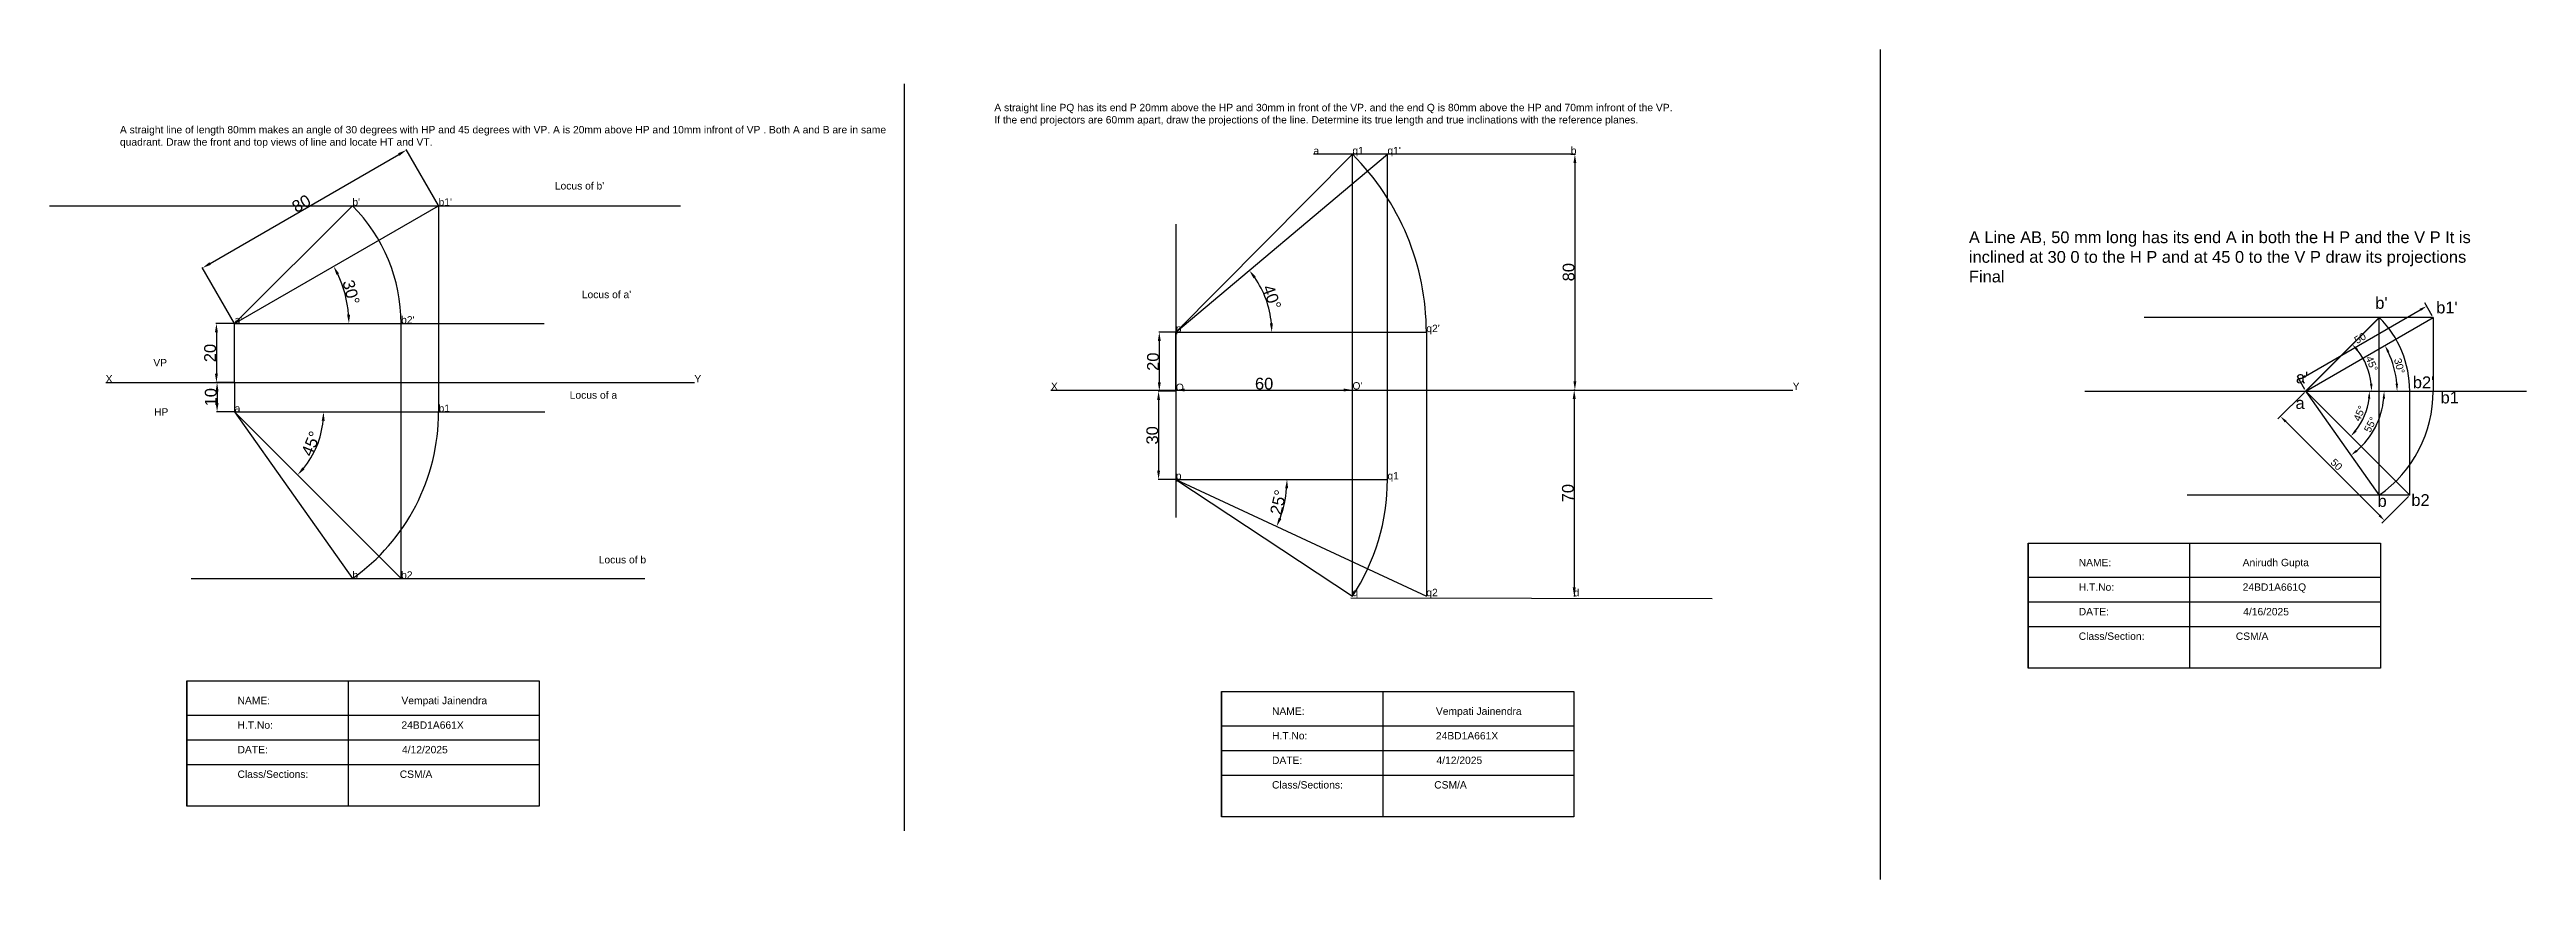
# Model space of a CAD drawing. Header units: millimetres. Extents: x 79 to 8014, y -55 to 1185.
# Drawn here: x 5209 to 6051, y 667 to 949 of the extents above; entities that cross this region are included whole.
import ezdxf

# ---------------------------------------------------------------- set-up
doc = ezdxf.new("R2010")
doc.units = ezdxf.units.MM
doc.header["$MEASUREMENT"] = 0
doc.header["$PDMODE"] = 1
doc.styles.get("Standard").update_dxf_attribs({"font": 'arial.ttf'})
doc.dimstyles.new('ISO-25', dxfattribs={"dimtxt": 2.5, "dimasz": 2.5, "dimexe": 1.25, "dimexo": 0.625, "dimtad": 1, "dimdec": 0, "dimdsep": 46, "dimtxsty": 'Standard', "dimcen": 2.5, "dimadec": 0, "dimazin": 0, "dimtfac": 1, "dimtdec": 0, "dimtmove": 0, "dimatfit": 3, "dimfxl": 1, "dimarcsym": 1})
doc.dimstyles.get("Standard").update_dxf_attribs({"dimtxt": 4, "dimasz": 3, "dimexe": 0.18, "dimexo": 0.0625, "dimgap": 0.09, "dimtad": 1, "dimdec": 0, "dimzin": 0, "dimdsep": 46, "dimtxsty": 'Standard', "dimcen": 0.09, "dimclrd": 6, "dimclre": 4, "dimadec": 0, "dimazin": 0, "dimtfac": 1, "dimtdec": 0, "dimtofl": 0, "dimtmove": 0, "dimatfit": 3, "dimfxl": 1, "dimtolj": 1, "dimtzin": 0, "dimarcsym": 1})

msp = doc.modelspace()

# ---------------------------------------------------------------- texts
for s, height, p in [('a', 2.5, (5638.51, 913.31)), ('q1', 2.5, (5651.76, 913.35)), ("q1'", 2.5, (5663.66, 913.35)), ('b', 2.5, (5725.94, 913.35)), ("Locus of b'", 2.5, (5380.78, 901.37)), ("b'", 2.5, (5311.99, 895.87)), ("b1'", 2.5, (5341.28, 895.87)), ('A Line AB, 50 mm long has its end A in both the H P and the V P It is', 4, (5861.22, 883.17)), ('inclined at 30 0 to the H P and at 45 0 to the V P draw its projections', 4, (5861.22, 876.5)), ("Locus of a'", 2.5, (5389.95, 864.49)), ('Final', 4, (5861.22, 869.84)), ("a'", 2.5, (5271.99, 855.87)), ("b2'", 2.5, (5328.56, 855.87)), ("b'", 4, (5999.27, 860.87)), ("b1'", 4, (6019.98, 859.31)), ("p'", 2.5, (5591.76, 852.97)), ("q2'", 2.5, (5676.88, 852.97)), ('VP', 2.5, (5244.38, 841.35)), ('X', 2.5, (5228.18, 835.87)), ('Y', 2.5, (5428.18, 835.87)), ('X', 2.5, (5549.33, 833.35)), ('O', 2.5, (5591.76, 832.97)), ("O'", 2.5, (5651.76, 833.48)), ('Y', 2.5, (5801.34, 833.35)), ("a'", 4, (5972.33, 835.6)), ("b2'", 4, (6012.04, 833.93)), ('HP', 2.5, (5244.61, 824.63)), ('a', 2.5, (5271.99, 825.87)), ('b1', 2.5, (5341.28, 825.87)), ('Locus of a', 2.5, (5385.83, 830.36)), ('a', 4, (5972.17, 826.9)), ('b1', 4, (6021.47, 828.77)), ('p', 2.5, (5591.76, 802.97)), ('q1', 2.5, (5663.66, 802.97)), ('b', 4, (6000.06, 793.66)), ('b2', 4, (6011.53, 793.97)), ('Locus of b', 2.5, (5395.69, 774.47)), ('b', 2.5, (5311.99, 769.3)), ('b2', 2.5, (5328.56, 769.3)), ('q2', 2.5, (5676.88, 763.35)), ('d', 2.5, (5726.94, 763.31)), ('q', 2.5, (5651.76, 763.36))]:
    msp.add_text(s, height=height).set_placement(p)
at = {"char_height": 2.5, "attachment_point": 1}
for s, width, insert in [('A straight line PQ has its end P 20mm above the HP and 30mm in front of the VP. and the end Q is 80mm above the HP and 70mm infront of the VP.\\PIf the end projectors are 60mm apart, draw the projections of the line. Determine its true length and true inclinations with the reference planes.', 270.3821, (5530.1, 930.45)), ('A straight line of length 80mm makes an angle of 30 degrees with HP and 45 degrees with VP. A is 20mm above HP and 10mm infront of VP . Both A and B are in same quadrant. Draw the front and top views of line and locate HT and VT.', 259.8589, (5233.03, 922.92)), ('NAME:                                              Anirudh Gupta\\P\\PH.T.No:                                             24BD1A661Q\\P\\PDATE:                                               4/16/2025\\P\\PClass/Section:                                CSM/A', 150.3939, (5898.53, 776.02)), ('NAME:                                              Vempati Jainendra\\P\\PH.T.No:                                             24BD1A661X\\P\\PDATE:                                               4/12/2025\\P\\PClass/Sections:                                CSM/A', 150.3939, (5272.98, 729.19)), ('NAME:                                              Vempati Jainendra\\P\\PH.T.No:                                             24BD1A661X\\P\\PDATE:                                               4/12/2025\\P\\PClass/Sections:                                CSM/A', 150.3939, (5624.44, 725.57))]:
    msp.add_mtext_dynamic_manual_height_columns(s, width=width, gutter_width=12.5, heights=[0], dxfattribs=dict(at, insert=insert))

# ---------------------------------------------------------------- blocks, each defined once
blk = doc.blocks.new('*D100')
at = {"color": 6, "lineweight": -2, "transparency": 16777216}
blk.add_arc((5271.99, 855.87), 38.84, 4.42718, 25.57282, dxfattribs=at)
at = {"color": 6, "transparency": 16777216}
for points in [[(5306.58, 872.4), (5307.47, 872.86), (5305.63, 875.28)], [(5311.21, 858.88), (5310.21, 858.84), (5310.83, 855.87)]]:
    blk.add_solid(points, dxfattribs=at)
at = {"layer": 'Defpoints', "color": 0, "transparency": 16777216}
for p in [(5341.28, 895.87), (5310.24, 862.61), (5271.99, 855.87), (5271.99, 855.87), (5377.11, 855.87)]:
    blk.add_point(p, dxfattribs=at)
at = {"color": 0, "transparency": 16777216, "insert": (5311.57, 866.47), "char_height": 4, "attachment_point": 5, "rotation": 285}
blk.add_mtext('\\A1;30°', dxfattribs=at)
blk = doc.blocks.new('*D101')
at = {"color": 6, "lineweight": -2, "transparency": 16777216}
blk.add_arc((5271.99, 825.87), 30.23, 320.68863, 354.31137, dxfattribs=at)
at = {"color": 6, "transparency": 16777216}
for points in [[(5301.57, 822.9), (5302.57, 822.85), (5302.22, 825.87)], [(5295.75, 806.38), (5295.01, 807.05), (5293.37, 804.49)]]:
    blk.add_solid(points, dxfattribs=at)
at = {"layer": 'Defpoints', "color": 0, "transparency": 16777216}
for p in [(5271.99, 825.87), (5271.99, 825.87), (5377.34, 825.87), (5298.17, 810.75), (5328.56, 769.3)]:
    blk.add_point(p, dxfattribs=at)
at = {"color": 0, "transparency": 16777216, "insert": (5297.96, 815.11), "char_height": 4, "attachment_point": 5, "rotation": 67.5}
blk.add_mtext('\\A1;45°', dxfattribs=at)
blk = doc.blocks.new('*D86')
at = {"color": 6, "lineweight": -2, "transparency": 16777216}
blk.add_line((5263.69, 876.26), (5327.77, 913.26), dxfattribs=at)
at = {"color": 4, "lineweight": -2, "transparency": 16777216}
for p, q in [((5341.25, 895.92), (5330.28, 914.91)), ((5271.96, 855.92), (5261, 874.91))]:
    blk.add_line(p, q, dxfattribs=at)
at = {"color": 6, "transparency": 16777216}
for points in [[(5327.52, 913.69), (5328.02, 912.82), (5330.37, 914.76)], [(5263.44, 876.69), (5263.94, 875.82), (5261.09, 874.76)]]:
    blk.add_solid(points, dxfattribs=at)
at = {"layer": 'Defpoints', "color": 0, "transparency": 16777216}
for p in [(5330.37, 914.76), (5341.28, 895.87), (5271.99, 855.87)]:
    blk.add_point(p, dxfattribs=at)
at = {"color": 0, "transparency": 16777216, "insert": (5294.66, 896.6), "char_height": 4, "attachment_point": 5, "rotation": 30}
blk.add_mtext('\\A1;80', dxfattribs=at)
blk = doc.blocks.new('*D102')
at = {"color": 4, "lineweight": -2, "transparency": 16777216}
for p, q in [((5271.93, 855.87), (5265.62, 855.87)), ((5271.93, 835.87), (5265.62, 835.87))]:
    blk.add_line(p, q, dxfattribs=at)
at = {"color": 6, "lineweight": -2, "transparency": 16777216}
blk.add_line((5265.8, 852.87), (5265.8, 838.87), dxfattribs=at)
at = {"color": 6, "transparency": 16777216}
for points in [[(5265.3, 852.87), (5266.3, 852.87), (5265.8, 855.87)], [(5265.3, 838.87), (5266.3, 838.87), (5265.8, 835.87)]]:
    blk.add_solid(points, dxfattribs=at)
at = {"layer": 'Defpoints', "color": 0, "transparency": 16777216}
for p in [(5271.99, 855.87), (5265.8, 835.87), (5271.99, 835.87)]:
    blk.add_point(p, dxfattribs=at)
at = {"color": 0, "transparency": 16777216, "insert": (5263.67, 845.87), "char_height": 4, "attachment_point": 5, "rotation": 90}
blk.add_mtext('\\A1;20', dxfattribs=at)
blk = doc.blocks.new('*D103')
at = {"color": 4, "lineweight": -2, "transparency": 16777216}
for p, q in [((5271.93, 835.87), (5265.85, 835.87)), ((5271.93, 825.87), (5265.85, 825.87))]:
    blk.add_line(p, q, dxfattribs=at)
at = {"color": 6, "lineweight": -2, "transparency": 16777216}
blk.add_line((5266.03, 832.87), (5266.03, 828.87), dxfattribs=at)
at = {"color": 6, "transparency": 16777216}
for points in [[(5265.53, 832.87), (5266.53, 832.87), (5266.03, 835.87)], [(5265.53, 828.87), (5266.53, 828.87), (5266.03, 825.87)]]:
    blk.add_solid(points, dxfattribs=at)
at = {"layer": 'Defpoints', "color": 0, "transparency": 16777216}
for p in [(5271.99, 835.87), (5266.03, 825.87), (5271.99, 825.87)]:
    blk.add_point(p, dxfattribs=at)
at = {"color": 0, "transparency": 16777216, "insert": (5263.9, 830.87), "char_height": 4, "attachment_point": 5, "rotation": 90}
blk.add_mtext('\\A1;10', dxfattribs=at)
blk = doc.blocks.new('*D104')
at = {"color": 4, "lineweight": -2, "transparency": 16777216}
for p, q in [((5591.76, 833.38), (5591.76, 833.49)), ((5651.76, 833.38), (5651.76, 833.49))]:
    blk.add_line(p, q, dxfattribs=at)
at = {"color": 6, "lineweight": -2, "transparency": 16777216}
blk.add_line((5594.76, 833.31), (5648.76, 833.31), dxfattribs=at)
at = {"color": 6, "transparency": 16777216}
for points in [[(5594.76, 833.81), (5594.76, 832.81), (5591.76, 833.31)], [(5648.76, 833.81), (5648.76, 832.81), (5651.76, 833.31)]]:
    blk.add_solid(points, dxfattribs=at)
at = {"layer": 'Defpoints', "color": 0, "transparency": 16777216}
for p in [(5591.76, 833.31), (5651.76, 833.31), (5651.76, 833.31)]:
    blk.add_point(p, dxfattribs=at)
at = {"color": 0, "transparency": 16777216, "insert": (5621.76, 835.45), "char_height": 4, "attachment_point": 5}
blk.add_mtext('\\A1;60', dxfattribs=at)
blk = doc.blocks.new('*D105')
at = {"color": 4, "lineweight": -2, "transparency": 16777216}
for p, q in [((5591.7, 852.93), (5585.97, 852.93)), ((5591.7, 832.93), (5585.97, 832.93))]:
    blk.add_line(p, q, dxfattribs=at)
at = {"color": 6, "lineweight": -2, "transparency": 16777216}
blk.add_line((5586.15, 849.93), (5586.15, 835.93), dxfattribs=at)
at = {"color": 6, "transparency": 16777216}
for points in [[(5585.65, 849.93), (5586.65, 849.93), (5586.15, 852.93)], [(5585.65, 835.93), (5586.65, 835.93), (5586.15, 832.93)]]:
    blk.add_solid(points, dxfattribs=at)
at = {"layer": 'Defpoints', "color": 0, "transparency": 16777216}
for p in [(5591.76, 852.93), (5586.15, 832.93), (5591.76, 832.93)]:
    blk.add_point(p, dxfattribs=at)
at = {"color": 0, "transparency": 16777216, "insert": (5584.02, 842.93), "char_height": 4, "attachment_point": 5, "rotation": 90}
blk.add_mtext('\\A1;20', dxfattribs=at)
blk = doc.blocks.new('*D106')
at = {"color": 4, "lineweight": -2, "transparency": 16777216}
for p, q in [((5591.7, 832.93), (5585.73, 832.93)), ((5591.7, 802.93), (5585.73, 802.93))]:
    blk.add_line(p, q, dxfattribs=at)
at = {"color": 6, "lineweight": -2, "transparency": 16777216}
blk.add_line((5585.91, 829.93), (5585.91, 805.93), dxfattribs=at)
at = {"color": 6, "transparency": 16777216}
for points in [[(5585.41, 829.93), (5586.41, 829.93), (5585.91, 832.93)], [(5585.41, 805.93), (5586.41, 805.93), (5585.91, 802.93)]]:
    blk.add_solid(points, dxfattribs=at)
at = {"layer": 'Defpoints', "color": 0, "transparency": 16777216}
for p in [(5591.76, 832.93), (5585.91, 802.93), (5591.76, 802.93)]:
    blk.add_point(p, dxfattribs=at)
at = {"color": 0, "transparency": 16777216, "insert": (5583.78, 817.93), "char_height": 4, "attachment_point": 5, "rotation": 90}
blk.add_mtext('\\A1;30', dxfattribs=at)
blk = doc.blocks.new('*D107')
at = {"color": 4, "lineweight": -2, "transparency": 16777216}
for p, q in [((5726, 913.31), (5727.53, 913.31)), ((5726, 833.31), (5727.53, 833.31))]:
    blk.add_line(p, q, dxfattribs=at)
at = {"color": 6, "lineweight": -2, "transparency": 16777216}
blk.add_line((5727.35, 910.31), (5727.35, 836.31), dxfattribs=at)
at = {"color": 6, "transparency": 16777216}
for points in [[(5726.85, 910.31), (5727.85, 910.31), (5727.35, 913.31)], [(5726.85, 836.31), (5727.85, 836.31), (5727.35, 833.31)]]:
    blk.add_solid(points, dxfattribs=at)
at = {"layer": 'Defpoints', "color": 0, "transparency": 16777216}
for p in [(5725.94, 913.31), (5725.94, 833.31), (5727.35, 833.31)]:
    blk.add_point(p, dxfattribs=at)
at = {"color": 0, "transparency": 16777216, "insert": (5725.22, 873.31), "char_height": 4, "attachment_point": 5, "rotation": 90}
blk.add_mtext('\\A1;80', dxfattribs=at)
blk = doc.blocks.new('*D87')
at = {"color": 4, "lineweight": -2, "transparency": 16777216}
for p, q in [((5727.47, 833.31), (5726.94, 833.31)), ((5727.47, 763.31), (5726.94, 763.31))]:
    blk.add_line(p, q, dxfattribs=at)
at = {"color": 6, "lineweight": -2, "transparency": 16777216}
blk.add_line((5727.12, 830.31), (5727.12, 766.31), dxfattribs=at)
at = {"color": 6, "transparency": 16777216}
for points in [[(5726.62, 830.31), (5727.62, 830.31), (5727.12, 833.31)], [(5726.62, 766.31), (5727.62, 766.31), (5727.12, 763.31)]]:
    blk.add_solid(points, dxfattribs=at)
at = {"layer": 'Defpoints', "color": 0, "transparency": 16777216}
for p in [(5727.53, 833.31), (5727.12, 763.31), (5727.53, 763.31)]:
    blk.add_point(p, dxfattribs=at)
at = {"color": 0, "transparency": 16777216, "insert": (5724.99, 798.31), "char_height": 4, "attachment_point": 5, "rotation": 90}
blk.add_mtext('\\A1;70', dxfattribs=at)
blk = doc.blocks.new('*D108')
at = {"color": 6, "lineweight": -2, "transparency": 16777216}
blk.add_arc((5591.76, 852.93), 32.61, 5.27322, 34.74935, dxfattribs=at)
at = {"color": 6, "transparency": 16777216}
for points in [[(5618.15, 871.22), (5618.95, 871.82), (5616.73, 873.9)], [(5624.73, 855.95), (5623.73, 855.91), (5624.37, 852.93)]]:
    blk.add_solid(points, dxfattribs=at)
at = {"layer": 'Defpoints', "color": 0, "transparency": 16777216}
for p in [(5663.66, 913.31), (5623.49, 860.46), (5591.76, 852.93), (5591.76, 852.93), (5676.88, 852.93)]:
    blk.add_point(p, dxfattribs=at)
at = {"color": 0, "transparency": 16777216, "insert": (5624.4, 864.82), "char_height": 4, "attachment_point": 5, "rotation": 290.01129}
blk.add_mtext('\\A1;40°', dxfattribs=at)
blk = doc.blocks.new('*D109')
at = {"color": 6, "lineweight": -2, "transparency": 16777216}
blk.add_arc((5591.76, 802.93), 37.78, 339.59013, 355.44951, dxfattribs=at)
at = {"color": 6, "transparency": 16777216}
for points in [[(5628.92, 799.96), (5629.92, 799.92), (5629.54, 802.93)], [(5627.63, 789.56), (5626.71, 789.95), (5626.01, 786.99)]]:
    blk.add_solid(points, dxfattribs=at)
at = {"layer": 'Defpoints', "color": 0, "transparency": 16777216}
for p in [(5591.76, 802.93), (5591.76, 802.93), (5663.66, 802.93), (5627.96, 792.11), (5676.88, 763.31)]:
    blk.add_point(p, dxfattribs=at)
at = {"color": 0, "transparency": 16777216, "insert": (5626.57, 795.23), "char_height": 4, "attachment_point": 5, "rotation": 77.51982}
blk.add_mtext('\\A1;25°', dxfattribs=at)
blk = doc.blocks.new('*D121')
at = {"color": 0, "lineweight": -2, "transparency": 16777216}
blk.add_arc((5975.64, 832.94), 31.05, 4.61512, 25.38488, dxfattribs=at)
at = {"color": 0, "transparency": 16777216}
for points in [[(6003.32, 846.06), (6004.06, 846.44), (6002.53, 848.46)], [(6007, 835.46), (6006.17, 835.42), (6006.69, 832.94)]]:
    blk.add_solid(points, dxfattribs=at)
at = {"layer": 'Defpoints', "color": 0, "transparency": 16777216}
for p in [(6018.94, 857.94), (6006.21, 838.33), (5900.64, 832.94), (5975.64, 832.94), (6050.64, 832.94)]:
    blk.add_point(p, dxfattribs=at)
at = {"color": 0, "transparency": 16777216, "insert": (6007.47, 841.47), "char_height": 2.5, "attachment_point": 5, "rotation": 285}
blk.add_mtext('30°', dxfattribs=at)
blk = doc.blocks.new('*D122')
at = {"color": 0, "lineweight": -2, "transparency": 16777216}
blk.add_arc((5975.64, 832.94), 22.4, 6.39862, 38.60138, dxfattribs=at)
at = {"color": 0, "transparency": 16777216}
for points in [[(5992.83, 846.64), (5993.46, 847.19), (5991.48, 848.78)], [(5998.32, 835.46), (5997.48, 835.41), (5998.04, 832.94)]]:
    blk.add_solid(points, dxfattribs=at)
at = {"layer": 'Defpoints', "color": 0, "transparency": 16777216}
for p in [(6000.64, 857.94), (5997.28, 838.74), (5900.64, 832.94), (5975.64, 832.94), (6050.64, 832.94)]:
    blk.add_point(p, dxfattribs=at)
at = {"color": 0, "transparency": 16777216, "insert": (5998.09, 842.24), "char_height": 2.5, "attachment_point": 5, "rotation": 292.5}
blk.add_mtext('45°', dxfattribs=at)
blk = doc.blocks.new('*D123')
at = {"color": 0, "lineweight": -2, "transparency": 16777216}
blk.add_arc((5975.64, 832.94), 21.65, 321.6185, 353.3815, dxfattribs=at)
at = {"color": 0, "transparency": 16777216}
for points in [[(5996.74, 830.47), (5997.57, 830.42), (5997.3, 832.94)], [(5992.93, 819.22), (5992.3, 819.77), (5990.95, 817.63)]]:
    blk.add_solid(points, dxfattribs=at)
at = {"layer": 'Defpoints', "color": 0, "transparency": 16777216}
for p in [(5900.64, 832.94), (5975.64, 832.94), (6050.64, 832.94), (5994.39, 822.11), (6011, 797.59)]:
    blk.add_point(p, dxfattribs=at)
at = {"color": 0, "transparency": 16777216, "insert": (5993.9, 825.38), "char_height": 2.5, "attachment_point": 5, "rotation": 67.5}
blk.add_mtext('45°', dxfattribs=at)
blk = doc.blocks.new('*D124')
at = {"color": 0, "lineweight": -2, "transparency": 16777216}
blk.add_arc((5975.64, 832.94), 26.64, 310.64222, 354.62217, dxfattribs=at)
at = {"color": 0, "transparency": 16777216}
for points in [[(6001.75, 830.46), (6002.58, 830.42), (6002.29, 832.94)], [(5993.25, 812.4), (5992.74, 813.05), (5991.02, 811.19)]]:
    blk.add_solid(points, dxfattribs=at)
at = {"layer": 'Defpoints', "color": 0, "transparency": 16777216}
for p in [(5900.64, 832.94), (5975.64, 832.94), (6050.64, 832.94), (5997.06, 817.1), (6000.64, 797.59)]:
    blk.add_point(p, dxfattribs=at)
at = {"color": 0, "transparency": 16777216, "insert": (5997.62, 821.56), "char_height": 2.5, "attachment_point": 5, "rotation": 62.63219}
blk.add_mtext('55°', dxfattribs=at)
blk = doc.blocks.new('*D88')
at = {"color": 0, "lineweight": -2, "transparency": 16777216}
for p, q in [((5975.59, 838.03), (6014.56, 860.53)), ((6018.63, 858.48), (6016.1, 862.86)), ((5975.33, 833.48), (5972.8, 837.86))]:
    blk.add_line(p, q, dxfattribs=at)
at = {"color": 0, "transparency": 16777216}
for points in [[(6014.35, 860.89), (6014.77, 860.17), (6016.73, 861.78)], [(5975.38, 838.39), (5975.8, 837.67), (5973.43, 836.78)]]:
    blk.add_solid(points, dxfattribs=at)
at = {"layer": 'Defpoints', "color": 0, "transparency": 16777216}
for p in [(6016.73, 861.78), (6018.94, 857.94), (5975.64, 832.94)]:
    blk.add_point(p, dxfattribs=at)
at = {"color": 0, "transparency": 16777216, "insert": (5994.13, 850.92), "char_height": 2.5, "attachment_point": 5, "rotation": 30}
blk.add_mtext('50', dxfattribs=at)
blk = doc.blocks.new('*D89')
at = {"color": 0, "lineweight": -2, "transparency": 16777216}
for p, q in [((5975.2, 832.5), (5966.19, 823.49)), ((5968.84, 822.61), (6000.66, 790.79)), ((6010.55, 797.14), (6001.55, 788.13))]:
    blk.add_line(p, q, dxfattribs=at)
at = {"color": 0, "transparency": 16777216}
for points in [[(5969.14, 822.9), (5968.55, 822.31), (5967.07, 824.37)], [(6000.96, 791.08), (6000.37, 790.49), (6002.43, 789.02)]]:
    blk.add_solid(points, dxfattribs=at)
at = {"layer": 'Defpoints', "color": 0, "transparency": 16777216}
for p in [(5975.64, 832.94), (6011, 797.59), (6002.43, 789.02)]:
    blk.add_point(p, dxfattribs=at)
at = {"color": 0, "transparency": 16777216, "insert": (5986.1, 808.04), "char_height": 2.5, "attachment_point": 5, "rotation": 315}
blk.add_mtext('50', dxfattribs=at)

# ---------------------------------------------------------------- dimensions: what is measured, and where the dimension line sits
for p1, p2, distance, dimstyle, picture, middle in [((5271.99, 855.87), (5341.28, 895.87), 21.81, 'Standard', '*D86', (5294.66, 896.6)), ((5975.64, 832.94), (6018.94, 857.94), 4.43, 'ISO-25', '*D88', (5994.13, 850.92)), ((5975.64, 832.94), (6011, 797.59), -12.12, 'ISO-25', '*D89', (5986.1, 808.04))]:
    dim = msp.add_aligned_dim(p1=p1, p2=p2, distance=distance, dimstyle=dimstyle)
    dim.commit()
    dim.dimension.update_dxf_attribs({"geometry": picture, "text_midpoint": middle})
for base, line1, line2, dimstyle, picture, middle in [((5623.49, 860.46), ((5591.76, 852.93), (5663.66, 913.31)), ((5591.76, 852.93), (5676.88, 852.93)), 'Standard', '*D108', (5624.4, 864.82)), ((5310.24, 862.61), ((5271.99, 855.87), (5341.28, 895.87)), ((5271.99, 855.87), (5377.11, 855.87)), 'Standard', '*D100', (5311.57, 866.47)), ((6006.21, 838.33), ((5975.64, 832.94), (6018.94, 857.94)), ((5900.64, 832.94), (6050.64, 832.94)), 'ISO-25', '*D121', (6007.47, 841.47)), ((5997.28, 838.74), ((5975.64, 832.94), (6000.64, 857.94)), ((5900.64, 832.94), (6050.64, 832.94)), 'ISO-25', '*D122', (5998.09, 842.24)), ((5298.17, 810.75), ((5271.99, 825.87), (5377.34, 825.87)), ((5271.99, 825.87), (5328.56, 769.3)), 'Standard', '*D101', (5297.96, 815.11)), ((5994.39, 822.11), ((5975.64, 832.94), (6011, 797.59)), ((5900.64, 832.94), (6050.64, 832.94)), 'ISO-25', '*D123', (5993.9, 825.38)), ((5997.06, 817.1), ((5975.64, 832.94), (6000.64, 797.59)), ((5900.64, 832.94), (6050.64, 832.94)), 'ISO-25', '*D124', (5997.62, 821.56)), ((5627.96, 792.11), ((5591.76, 802.93), (5663.66, 802.93)), ((5591.76, 802.93), (5676.88, 763.31)), 'Standard', '*D109', (5626.57, 795.23))]:
    dim = msp.add_angular_dim_2l(base=base, line1=line1, line2=line2, dimstyle=dimstyle)
    dim.commit()
    dim.dimension.update_dxf_attribs({"geometry": picture, "text_midpoint": middle})
for base, p1, p2, picture, middle in [((5727.35, 833.31), (5725.94, 913.31), (5725.94, 833.31), '*D107', (5725.22, 873.31)), ((5265.8, 835.87), (5271.99, 855.87), (5271.99, 835.87), '*D102', (5263.67, 845.87)), ((5586.15, 832.93), (5591.76, 852.93), (5591.76, 832.93), '*D105', (5584.02, 842.93)), ((5266.03, 825.87), (5271.99, 835.87), (5271.99, 825.87), '*D103', (5263.9, 830.87)), ((5727.12, 763.31), (5727.53, 833.31), (5727.53, 763.31), '*D87', (5724.99, 798.31)), ((5585.91, 802.93), (5591.76, 832.93), (5591.76, 802.93), '*D106', (5583.78, 817.93))]:
    dim = msp.add_linear_dim(base=base, p1=p1, p2=p2, angle=90, dimstyle='Standard')
    dim.commit()
    dim.dimension.update_dxf_attribs({"geometry": picture, "text_midpoint": middle})
dim = msp.add_linear_dim(base=(5651.76, 833.31), p1=(5591.76, 833.31), p2=(5651.76, 833.31), dimstyle='Standard')
dim.commit()
dim.dimension.update_dxf_attribs({"geometry": '*D104', "text_midpoint": (5621.76, 835.45)})

# ---------------------------------------------------------------- linework, layer by layer
for p, q in [((5831.07, 948.86), (5831.07, 667.22)), ((5499.43, 937.26), (5499.43, 683.71)), ((5591.76, 852.93), (5663.66, 913.31)), ((5725.94, 913.31), (5638.51, 913.31)), ((5651.76, 763.31), (5651.76, 913.31)), ((5663.66, 802.93), (5663.66, 913.31)), ((5209.11, 895.87), (5423.43, 895.87)), ((5271.99, 855.87), (5341.28, 895.87)), ((5341.28, 895.87), (5341.28, 825.87)), ((5591.76, 889.56), (5591.76, 790.07)), ((5271.99, 835.87), (5271.99, 855.87)), ((5271.99, 855.87), (5377.11, 855.87)), ((5271.99, 855.87), (5271.99, 855.87)), ((5328.56, 769.3), (5328.56, 855.87)), ((5591.76, 832.93), (5591.76, 852.93)), ((5591.76, 852.93), (5676.88, 852.93)), ((5676.88, 852.93), (5676.88, 763.31)), ((6018.94, 857.94), (5920.78, 857.94)), ((5975.64, 832.94), (6018.94, 857.94)), ((6000.64, 797.59), (6000.64, 857.94)), ((5228.18, 835.87), (5428.18, 835.87)), ((5271.99, 835.87), (5271.99, 825.87)), ((5549.33, 833.31), (5801.34, 833.31)), ((5591.76, 833.31), (5651.76, 833.31)), ((5271.99, 825.87), (5377.34, 825.87)), ((5271.99, 825.87), (5328.56, 769.3)), ((5591.76, 832.93), (5591.76, 802.93)), ((5900.64, 832.94), (6050.64, 832.94)), ((5975.64, 832.94), (6011, 797.59)), ((5591.76, 802.93), (5663.66, 802.93)), ((5591.76, 802.93), (5676.88, 763.31)), ((6011, 797.59), (5935.4, 797.59)), ((5881.35, 781.39), (6001.02, 781.39)), ((5881.35, 781.39), (5881.35, 738.88)), ((5936.13, 781.39), (5936.13, 738.88)), ((5257.24, 769.3), (5411.4, 769.3)), ((5881.35, 769.8), (6001.02, 769.8)), ((5774.02, 762.41), (5651.24, 762.67)), ((5881.35, 761.43), (6001.02, 761.43)), ((5881.35, 753.05), (6001.02, 753.05)), ((5255.79, 734.56), (5375.46, 734.56)), ((5255.79, 734.56), (5255.79, 692.05)), ((5310.57, 734.56), (5310.57, 692.05)), ((5607.26, 730.94), (5726.93, 730.94)), ((5607.26, 730.94), (5607.26, 688.43)), ((5662.04, 730.94), (5662.04, 688.43)), ((5255.79, 722.96), (5375.46, 722.96)), ((5607.26, 719.35), (5726.93, 719.35)), ((5255.79, 714.59), (5375.46, 714.59)), ((5607.26, 710.97), (5726.93, 710.97)), ((5255.79, 706.22), (5375.46, 706.22)), ((5607.26, 702.6), (5726.93, 702.6))]:
    msp.add_line(p, q)
at = {"color": 32, "true_color": 0xcd6928}
for p, q in [((5591.76, 852.93), (5651.76, 913.31)), ((5271.99, 855.87), (5311.99, 895.87)), ((5271.99, 825.87), (5311.99, 769.3)), ((5591.76, 802.93), (5651.76, 763.31))]:
    msp.add_line(p, q, dxfattribs=at)
at = {"color": 6}
msp.add_line((6018.94, 857.94), (6018.94, 832.94), dxfattribs=at)
at = {"color": 4}
msp.add_line((6011, 797.59), (6011, 832.94), dxfattribs=at)
at = {"const_width": 0.5}
for points in [[(5975.64, 832.94), (6000.64, 857.94)], [(5975.64, 832.94), (6000.64, 797.59)]]:
    msp.add_lwpolyline(points, dxfattribs=at)
for points in [[(5881.35, 781.39), (6001.02, 781.39), (6001.02, 738.88), (5881.35, 738.88)], [(5255.79, 734.56), (5375.46, 734.56), (5375.46, 692.05), (5255.79, 692.05)], [(5607.26, 730.94), (5726.93, 730.94), (5726.93, 688.43), (5607.26, 688.43)]]:
    msp.add_lwpolyline(points, close=True)
for centre, radius, start, end in [((5591.76, 852.93), 85.12, 0, 45.18086), ((5271.99, 855.87), 56.57, 0, 45), ((5975.64, 832.94), 35.36, 0, 45), ((5271.99, 825.87), 69.28, 305.26439, 0), ((5975.64, 832.94), 43.3, 305.26439, 0), ((5591.76, 802.93), 71.9, 326.56237, 0)]:
    msp.add_arc(centre, radius, start, end)

msp.set_redraw_order([(e.dxf.handle, doc.entitydb.next_handle()) for e in msp.query("TEXT MTEXT ATTDEF DIMENSION ARC_DIMENSION")])  # texts and dimensions are drawn at this point

doc.saveas('drawing.dxf')
